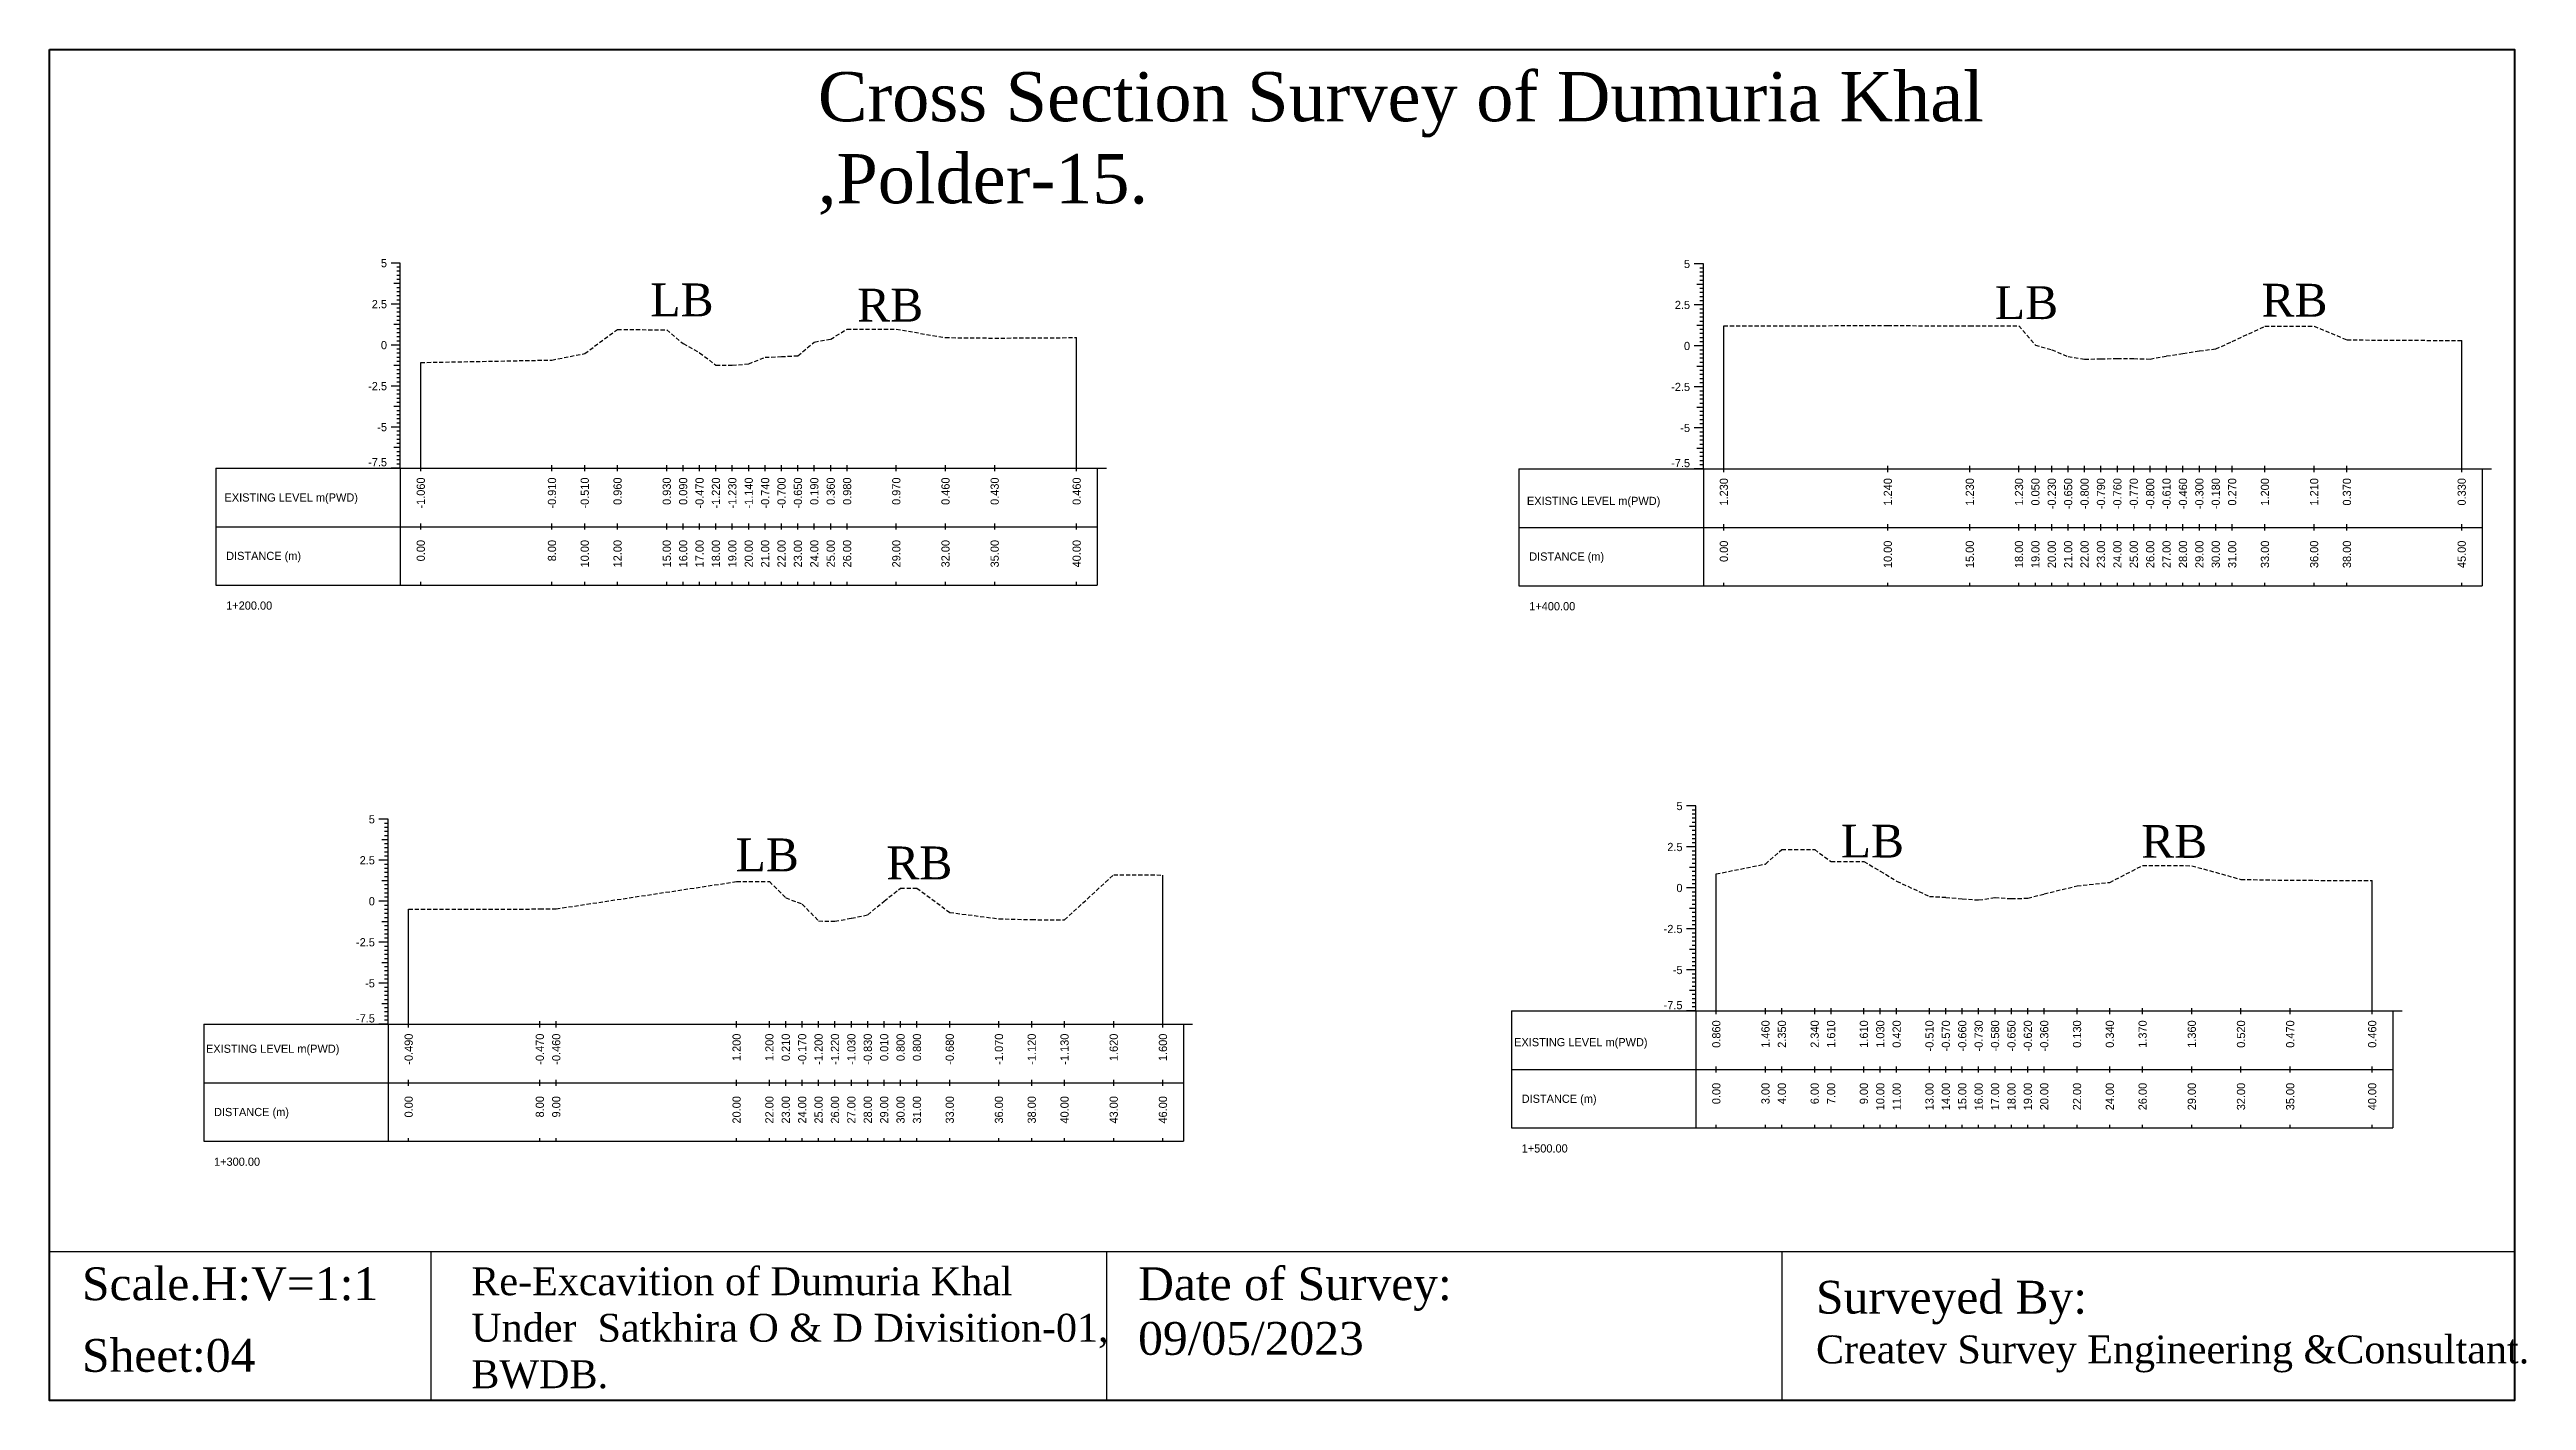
# Model space of a CAD drawing. Header units: inches. Extents: x 2917 to 4535, y -1482 to -1060.
# Drawn here: x 2917.3 to 3068.3, y -1445.1 to -1362.7 of the extents above; entities that cross this region are included whole.
import ezdxf
from ezdxf.enums import TextEntityAlignment as Align

# ---------------------------------------------------------------- set-up
doc = ezdxf.new("R2010")
doc.units = ezdxf.units.IN
doc.header["$MEASUREMENT"] = 0
doc.linetypes.add('HIDDEN', pattern=[0.375, 0.25, -0.125])
doc.layers.add('CS_Drawing', color=7, linetype='Continuous')
doc.layers.add('GL', color=3, linetype='HIDDEN')
doc.styles.add('romans', font='romans.shx')

msp = doc.modelspace()

# ---------------------------------------------------------------- texts
at = {"attachment_point": 1, "style": 'romans'}
for s, insert, char_height, width in [('{\\fTimes New Roman|b0|i0|c0|p18;Cross Section Survey of Dumuria Khal ,Polder-15.}', (2964.14, -1364.11), 3, 72.2837), ('{\\fTimes New Roman|b0|i0|c0|p18;LB}', (2953.92, -1377), 2, 27.1477), ('{\\fTimes New Roman|b0|i0|c0|p18;RB}', (2966.53, -1377.32), 2, 27.1477), ('{\\fTimes New Roman|b0|i0|c0|p18;LB}', (3035.92, -1377.17), 2, 27.1477), ('{\\fTimes New Roman|b0|i0|c0|p18;RB}', (3052.18, -1377.02), 2, 27.1477), ('{\\fTimes New Roman|b0|i0|c0|p18;LB}', (2959.12, -1410.84), 2, 27.1477), ('{\\fTimes New Roman|b0|i0|c0|p18;LB}', (3026.52, -1410), 2, 27.1477), ('{\\fTimes New Roman|b0|i0|c0|p18;RB}', (3044.84, -1410.02), 2, 27.1477), ('{\\fTimes New Roman|b0|i0|c0|p18;RB}', (2968.31, -1411.33), 2, 27.1477), ('{\\fTimes New Roman|b0|i0|c0|p18;Scale.H:V=1:1}', (2919.26, -1436.99), 2, 22.2708), ('{\\fTimes New Roman|b0|i0|c0|p18;Re-Excavition of Dumuria Khal\\PUnder  Satkhira O & D Divisition-01, BWDB.}', (2943, -1436.99), 1.7, 38.8405), ('{\\fTimes New Roman|b0|i0|c0|p18;Date of Survey: 09/05/2023}', (2983.67, -1436.99), 2, 22.2708), ('{\\fTimes New Roman|b0|i0|c0|p18;Surveyed By:                                     \\H0.85x;Createv Survey Engineering &Consultant.}', (3025.01, -1437.81), 2, 45.2193), ('{\\fTimes New Roman|b0|i0|c0|p18;Sheet:04}', (2919.26, -1441.36), 2, 38.8405)]:
    msp.add_mtext(s, dxfattribs=dict(at, insert=insert, char_height=char_height, width=width))
at = {"layer": 'CS_Drawing'}
for s, p in [('5', (2937.86, -1375.76)), ('5', (3017.33, -1375.81)), ('2.5', (2937.86, -1378.26)), ('2.5', (3017.33, -1378.31)), ('0', (2937.86, -1380.76)), ('0', (3017.33, -1380.81)), ('-2.5', (2937.86, -1383.26)), ('-2.5', (3017.33, -1383.31)), ('-5', (2937.86, -1385.76)), ('-5', (3017.33, -1385.81)), ('5', (3016.87, -1408.86)), ('5', (2937.12, -1409.67)), ('2.5', (2937.12, -1412.17)), ('2.5', (3016.87, -1411.36)), ('0', (3016.87, -1413.86)), ('0', (2937.12, -1414.67)), ('-2.5', (2937.12, -1417.17)), ('-2.5', (3016.87, -1416.36)), ('-5', (2937.12, -1419.67)), ('-5', (3016.87, -1418.86))]:
    msp.add_text(s, height=0.5, dxfattribs=at).set_placement(p, align=Align.MIDDLE_RIGHT)
for p in [(2937.86, -1388.15), (3017.33, -1388.2), (3016.87, -1421.25), (2937.12, -1422.06)]:
    msp.add_text('-7.5', height=0.5, dxfattribs=at).set_placement(p, align=Align.RIGHT)
for s, p in [('-1.060', (2939.92, -1388.83)), ('-0.910', (2947.92, -1388.83)), ('-0.510', (2949.92, -1388.83)), ('0.960', (2951.92, -1388.83)), ('0.930', (2954.92, -1388.83)), ('0.090', (2955.92, -1388.83)), ('-0.470', (2956.92, -1388.83)), ('-1.220', (2957.92, -1388.83)), ('-1.230', (2958.92, -1388.83)), ('-1.140', (2959.92, -1388.83)), ('-0.740', (2960.92, -1388.83)), ('-0.700', (2961.92, -1388.83)), ('-0.650', (2962.92, -1388.83)), ('0.190', (2963.92, -1388.83)), ('0.360', (2964.92, -1388.83)), ('0.980', (2965.92, -1388.83)), ('0.970', (2968.92, -1388.83)), ('0.460', (2971.92, -1388.83)), ('0.430', (2974.92, -1388.83)), ('0.460', (2979.92, -1388.83)), ('1.230', (3019.39, -1388.87)), ('1.240', (3029.39, -1388.87)), ('1.230', (3034.39, -1388.87)), ('1.230', (3037.39, -1388.87)), ('0.050', (3038.39, -1388.87)), ('-0.230', (3039.39, -1388.87)), ('-0.650', (3040.39, -1388.87)), ('-0.800', (3041.39, -1388.87)), ('-0.790', (3042.39, -1388.87)), ('-0.760', (3043.39, -1388.87)), ('-0.770', (3044.39, -1388.87)), ('-0.800', (3045.39, -1388.87)), ('-0.610', (3046.39, -1388.87)), ('-0.460', (3047.39, -1388.87)), ('-0.300', (3048.39, -1388.87)), ('-0.180', (3049.39, -1388.87)), ('0.270', (3050.39, -1388.87)), ('1.200', (3052.39, -1388.87)), ('1.210', (3055.39, -1388.87)), ('0.370', (3057.39, -1388.87)), ('0.330', (3064.39, -1388.87)), ('0.00', (2939.92, -1392.64)), ('8.00', (2947.92, -1392.64)), ('10.00', (2949.92, -1392.64)), ('12.00', (2951.92, -1392.64)), ('15.00', (2954.92, -1392.64)), ('16.00', (2955.92, -1392.64)), ('17.00', (2956.92, -1392.64)), ('18.00', (2957.92, -1392.64)), ('19.00', (2958.92, -1392.64)), ('20.00', (2959.92, -1392.64)), ('21.00', (2960.92, -1392.64)), ('22.00', (2961.92, -1392.64)), ('23.00', (2962.92, -1392.64)), ('24.00', (2963.92, -1392.64)), ('25.00', (2964.92, -1392.64)), ('26.00', (2965.92, -1392.64)), ('29.00', (2968.92, -1392.64)), ('32.00', (2971.92, -1392.64)), ('35.00', (2974.92, -1392.64)), ('40.00', (2979.92, -1392.64)), ('0.00', (3019.39, -1392.68)), ('10.00', (3029.39, -1392.68)), ('15.00', (3034.39, -1392.68)), ('18.00', (3037.39, -1392.68)), ('19.00', (3038.39, -1392.68)), ('20.00', (3039.39, -1392.68)), ('21.00', (3040.39, -1392.68)), ('22.00', (3041.39, -1392.68)), ('23.00', (3042.39, -1392.68)), ('24.00', (3043.39, -1392.68)), ('25.00', (3044.39, -1392.68)), ('26.00', (3045.39, -1392.68)), ('27.00', (3046.39, -1392.68)), ('28.00', (3047.39, -1392.68)), ('29.00', (3048.39, -1392.68)), ('30.00', (3049.39, -1392.68)), ('31.00', (3050.39, -1392.68)), ('33.00', (3052.39, -1392.68)), ('36.00', (3055.39, -1392.68)), ('38.00', (3057.39, -1392.68)), ('45.00', (3064.39, -1392.68)), ('-0.490', (2939.18, -1422.74)), ('-0.470', (2947.18, -1422.74)), ('-0.460', (2948.18, -1422.74)), ('1.200', (2959.18, -1422.74)), ('1.200', (2961.18, -1422.74)), ('0.210', (2962.18, -1422.74)), ('-0.170', (2963.18, -1422.74)), ('-1.200', (2964.18, -1422.74)), ('-1.220', (2965.18, -1422.74)), ('-1.030', (2966.18, -1422.74)), ('-0.830', (2967.18, -1422.74)), ('0.010', (2968.18, -1422.74)), ('0.800', (2969.18, -1422.74)), ('0.800', (2970.18, -1422.74)), ('-0.680', (2972.18, -1422.74)), ('-1.070', (2975.18, -1422.74)), ('-1.120', (2977.18, -1422.74)), ('-1.130', (2979.18, -1422.74)), ('1.620', (2982.18, -1422.74)), ('1.600', (2985.18, -1422.74)), ('0.860', (3018.93, -1421.93)), ('1.460', (3021.93, -1421.93)), ('2.350', (3022.93, -1421.93)), ('2.340', (3024.93, -1421.93)), ('1.610', (3025.93, -1421.93)), ('1.610', (3027.93, -1421.93)), ('1.030', (3028.93, -1421.93)), ('0.420', (3029.93, -1421.93)), ('-0.510', (3031.93, -1421.93)), ('-0.570', (3032.93, -1421.93)), ('-0.660', (3033.93, -1421.93)), ('-0.730', (3034.93, -1421.93)), ('-0.580', (3035.93, -1421.93)), ('-0.650', (3036.93, -1421.93)), ('-0.620', (3037.93, -1421.93)), ('-0.360', (3038.93, -1421.93)), ('0.130', (3040.93, -1421.93)), ('0.340', (3042.93, -1421.93)), ('1.370', (3044.93, -1421.93)), ('1.360', (3047.93, -1421.93)), ('0.520', (3050.93, -1421.93)), ('0.470', (3053.93, -1421.93)), ('0.460', (3058.93, -1421.93)), ('0.00', (3018.93, -1425.74)), ('3.00', (3021.93, -1425.74)), ('4.00', (3022.93, -1425.74)), ('6.00', (3024.93, -1425.74)), ('7.00', (3025.93, -1425.74)), ('9.00', (3027.93, -1425.74)), ('10.00', (3028.93, -1425.74)), ('11.00', (3029.93, -1425.74)), ('13.00', (3031.93, -1425.74)), ('14.00', (3032.93, -1425.74)), ('15.00', (3033.93, -1425.74)), ('16.00', (3034.93, -1425.74)), ('17.00', (3035.93, -1425.74)), ('18.00', (3036.93, -1425.74)), ('19.00', (3037.93, -1425.74)), ('20.00', (3038.93, -1425.74)), ('22.00', (3040.93, -1425.74)), ('24.00', (3042.93, -1425.74)), ('26.00', (3044.93, -1425.74)), ('29.00', (3047.93, -1425.74)), ('32.00', (3050.93, -1425.74)), ('35.00', (3053.93, -1425.74)), ('40.00', (3058.93, -1425.74)), ('0.00', (2939.18, -1426.55)), ('8.00', (2947.18, -1426.55)), ('9.00', (2948.18, -1426.55)), ('20.00', (2959.18, -1426.55)), ('22.00', (2961.18, -1426.55)), ('23.00', (2962.18, -1426.55)), ('24.00', (2963.18, -1426.55)), ('25.00', (2964.18, -1426.55)), ('26.00', (2965.18, -1426.55)), ('27.00', (2966.18, -1426.55)), ('28.00', (2967.18, -1426.55)), ('29.00', (2968.18, -1426.55)), ('30.00', (2969.18, -1426.55)), ('31.00', (2970.18, -1426.55)), ('33.00', (2972.18, -1426.55)), ('36.00', (2975.18, -1426.55)), ('38.00', (2977.18, -1426.55)), ('40.00', (2979.18, -1426.55)), ('43.00', (2982.18, -1426.55)), ('46.00', (2985.18, -1426.55))]:
    msp.add_text(s, height=0.5, rotation=90, dxfattribs=at).set_placement(p, align=Align.MIDDLE_RIGHT)
for s, p in [('EXISTING LEVEL m(PWD)', (2927.95, -1390.05)), ('EXISTING LEVEL m(PWD)', (3007.38, -1390.26)), ('DISTANCE (m)', (2928.05, -1393.61)), ('DISTANCE (m)', (3007.52, -1393.65)), ('1+200.00', (2928.05, -1396.64)), ('1+400.00', (3007.52, -1396.68)), ('EXISTING LEVEL m(PWD)', (3006.6, -1423.26)), ('EXISTING LEVEL m(PWD)', (2926.82, -1423.66)), ('DISTANCE (m)', (2927.31, -1427.52)), ('DISTANCE (m)', (3007.06, -1426.71)), ('1+300.00', (2927.31, -1430.55)), ('1+500.00', (3007.06, -1429.74))]:
    msp.add_text(s, height=0.5, dxfattribs=at).set_placement(p, align=Align.MIDDLE_LEFT)

# ---------------------------------------------------------------- linework, layer by layer
at = {"color": 4, "lineweight": 40}
msp.add_lwpolyline([(2917.28, -1362.74), (3067.62, -1362.74), (3067.62, -1445.11), (2917.28, -1445.11)], close=True, dxfattribs=at)
for points in [[(3067.62, -1362.74), (3067.62, -1445.11)], [(2917.28, -1436.03), (3067.62, -1436.03)], [(2917.28, -1436.03), (2917.28, -1445.11)], [(2940.53, -1436.03), (2940.53, -1445.11)], [(2981.73, -1436.03), (2981.73, -1445.11)], [(3022.93, -1436.03), (3022.93, -1445.11)]]:
    msp.add_lwpolyline(points)
at = {"layer": 'CS_Drawing'}
for p, q in [((2938.67, -1375.76), (2938.11, -1375.76)), ((2938.67, -1375.76), (2938.28, -1375.76)), ((2938.67, -1375.76), (2938.45, -1375.76)), ((2938.67, -1376.01), (2938.45, -1376.01)), ((2938.67, -1388.26), (2938.67, -1375.76)), ((3018.14, -1375.81), (3017.58, -1375.81)), ((3018.14, -1375.81), (3017.75, -1375.81)), ((3018.14, -1375.81), (3017.92, -1375.81)), ((3018.14, -1376.06), (3017.92, -1376.06)), ((3018.14, -1388.31), (3018.14, -1375.81)), ((2938.67, -1377.01), (2938.28, -1377.01)), ((2938.67, -1376.26), (2938.45, -1376.26)), ((2938.67, -1376.51), (2938.45, -1376.51)), ((2938.67, -1376.76), (2938.45, -1376.76)), ((2938.67, -1377.01), (2938.45, -1377.01)), ((2938.67, -1377.26), (2938.45, -1377.26)), ((2938.67, -1377.51), (2938.45, -1377.51)), ((3018.14, -1377.06), (3017.75, -1377.06)), ((3018.14, -1376.31), (3017.92, -1376.31)), ((3018.14, -1376.56), (3017.92, -1376.56)), ((3018.14, -1376.81), (3017.92, -1376.81)), ((3018.14, -1377.06), (3017.92, -1377.06)), ((3018.14, -1377.31), (3017.92, -1377.31)), ((3018.14, -1377.56), (3017.92, -1377.56)), ((2938.67, -1378.26), (2938.11, -1378.26)), ((2938.67, -1378.26), (2938.28, -1378.26)), ((2938.67, -1377.76), (2938.45, -1377.76)), ((2938.67, -1378.01), (2938.45, -1378.01)), ((2938.67, -1378.26), (2938.45, -1378.26)), ((2938.67, -1378.51), (2938.45, -1378.51)), ((2938.67, -1378.76), (2938.45, -1378.76)), ((2938.67, -1379.01), (2938.45, -1379.01)), ((3018.14, -1378.31), (3017.58, -1378.31)), ((3018.14, -1378.31), (3017.75, -1378.31)), ((3018.14, -1377.81), (3017.92, -1377.81)), ((3018.14, -1378.06), (3017.92, -1378.06)), ((3018.14, -1378.31), (3017.92, -1378.31)), ((3018.14, -1378.56), (3017.92, -1378.56)), ((3018.14, -1378.81), (3017.92, -1378.81)), ((3018.14, -1379.06), (3017.92, -1379.06)), ((2938.67, -1379.51), (2938.28, -1379.51)), ((2938.67, -1379.26), (2938.45, -1379.26)), ((2938.67, -1379.51), (2938.45, -1379.51)), ((2938.67, -1379.76), (2938.45, -1379.76)), ((2938.67, -1380.01), (2938.45, -1380.01)), ((2938.67, -1380.26), (2938.45, -1380.26)), ((2938.67, -1380.51), (2938.45, -1380.51)), ((2979.92, -1388.26), (2979.92, -1380.3)), ((3018.14, -1379.56), (3017.75, -1379.56)), ((3018.14, -1379.31), (3017.92, -1379.31)), ((3018.14, -1379.56), (3017.92, -1379.56)), ((3018.14, -1379.81), (3017.92, -1379.81)), ((3018.14, -1380.06), (3017.92, -1380.06)), ((3018.14, -1380.31), (3017.92, -1380.31)), ((3018.14, -1380.56), (3017.92, -1380.56)), ((3019.39, -1388.31), (3019.39, -1379.58)), ((3064.39, -1388.31), (3064.39, -1380.48)), ((2938.67, -1380.76), (2938.11, -1380.76)), ((2938.67, -1380.76), (2938.28, -1380.76)), ((2938.67, -1382.01), (2938.28, -1382.01)), ((2938.67, -1380.76), (2938.45, -1380.76)), ((2938.67, -1381.01), (2938.45, -1381.01)), ((2938.67, -1381.26), (2938.45, -1381.26)), ((2938.67, -1381.51), (2938.45, -1381.51)), ((2938.67, -1381.76), (2938.45, -1381.76)), ((2938.67, -1382.01), (2938.45, -1382.01)), ((2939.92, -1388.26), (2939.92, -1381.82)), ((3018.14, -1380.81), (3017.58, -1380.81)), ((3018.14, -1380.81), (3017.75, -1380.81)), ((3018.14, -1382.06), (3017.75, -1382.06)), ((3018.14, -1380.81), (3017.92, -1380.81)), ((3018.14, -1381.06), (3017.92, -1381.06)), ((3018.14, -1381.31), (3017.92, -1381.31)), ((3018.14, -1381.56), (3017.92, -1381.56)), ((3018.14, -1381.81), (3017.92, -1381.81)), ((3018.14, -1382.06), (3017.92, -1382.06)), ((2938.67, -1383.26), (2938.11, -1383.26)), ((2938.67, -1383.26), (2938.28, -1383.26)), ((2938.67, -1382.26), (2938.45, -1382.26)), ((2938.67, -1382.51), (2938.45, -1382.51)), ((2938.67, -1382.76), (2938.45, -1382.76)), ((2938.67, -1383.01), (2938.45, -1383.01)), ((2938.67, -1383.26), (2938.45, -1383.26)), ((2938.67, -1383.51), (2938.45, -1383.51)), ((3018.14, -1383.31), (3017.58, -1383.31)), ((3018.14, -1383.31), (3017.75, -1383.31)), ((3018.14, -1382.31), (3017.92, -1382.31)), ((3018.14, -1382.56), (3017.92, -1382.56)), ((3018.14, -1382.81), (3017.92, -1382.81)), ((3018.14, -1383.06), (3017.92, -1383.06)), ((3018.14, -1383.31), (3017.92, -1383.31)), ((3018.14, -1383.56), (3017.92, -1383.56)), ((2938.67, -1384.51), (2938.28, -1384.51)), ((2938.67, -1383.76), (2938.45, -1383.76)), ((2938.67, -1384.01), (2938.45, -1384.01)), ((2938.67, -1384.26), (2938.45, -1384.26)), ((2938.67, -1384.51), (2938.45, -1384.51)), ((2938.67, -1384.76), (2938.45, -1384.76)), ((2938.67, -1385.01), (2938.45, -1385.01)), ((3018.14, -1384.56), (3017.75, -1384.56)), ((3018.14, -1383.81), (3017.92, -1383.81)), ((3018.14, -1384.06), (3017.92, -1384.06)), ((3018.14, -1384.31), (3017.92, -1384.31)), ((3018.14, -1384.56), (3017.92, -1384.56)), ((3018.14, -1384.81), (3017.92, -1384.81)), ((3018.14, -1385.06), (3017.92, -1385.06)), ((2938.67, -1385.76), (2938.11, -1385.76)), ((2938.67, -1385.76), (2938.28, -1385.76)), ((2938.67, -1385.26), (2938.45, -1385.26)), ((2938.67, -1385.51), (2938.45, -1385.51)), ((2938.67, -1385.76), (2938.45, -1385.76)), ((2938.67, -1386.01), (2938.45, -1386.01)), ((2938.67, -1386.26), (2938.45, -1386.26)), ((2938.67, -1386.51), (2938.45, -1386.51)), ((3018.14, -1385.81), (3017.58, -1385.81)), ((3018.14, -1385.81), (3017.75, -1385.81)), ((3018.14, -1385.31), (3017.92, -1385.31)), ((3018.14, -1385.56), (3017.92, -1385.56)), ((3018.14, -1385.81), (3017.92, -1385.81)), ((3018.14, -1386.06), (3017.92, -1386.06)), ((3018.14, -1386.31), (3017.92, -1386.31)), ((3018.14, -1386.56), (3017.92, -1386.56)), ((2938.67, -1387.01), (2938.28, -1387.01)), ((2938.67, -1386.76), (2938.45, -1386.76)), ((2938.67, -1387.01), (2938.45, -1387.01)), ((2938.67, -1387.26), (2938.45, -1387.26)), ((2938.67, -1387.51), (2938.45, -1387.51)), ((2938.67, -1387.76), (2938.45, -1387.76)), ((2938.67, -1388.01), (2938.45, -1388.01)), ((2939.92, -1388.45), (2939.92, -1388.08)), ((2947.92, -1388.45), (2947.92, -1388.08)), ((2949.92, -1388.45), (2949.92, -1388.08)), ((2951.92, -1388.45), (2951.92, -1388.08)), ((2954.92, -1388.45), (2954.92, -1388.08)), ((2955.92, -1388.45), (2955.92, -1388.08)), ((2956.92, -1388.45), (2956.92, -1388.08)), ((2957.92, -1388.45), (2957.92, -1388.08)), ((2958.92, -1388.45), (2958.92, -1388.08)), ((2959.92, -1388.45), (2959.92, -1388.08)), ((2960.92, -1388.45), (2960.92, -1388.08)), ((2961.92, -1388.45), (2961.92, -1388.08)), ((2962.92, -1388.45), (2962.92, -1388.08)), ((2963.92, -1388.45), (2963.92, -1388.08)), ((2964.92, -1388.45), (2964.92, -1388.08)), ((2965.92, -1388.45), (2965.92, -1388.08)), ((2968.92, -1388.45), (2968.92, -1388.08)), ((2971.92, -1388.45), (2971.92, -1388.08)), ((2974.92, -1388.45), (2974.92, -1388.08)), ((2979.92, -1388.45), (2979.92, -1388.08)), ((3018.14, -1387.06), (3017.75, -1387.06)), ((3018.14, -1386.81), (3017.92, -1386.81)), ((3018.14, -1387.06), (3017.92, -1387.06)), ((3018.14, -1387.31), (3017.92, -1387.31)), ((3018.14, -1387.56), (3017.92, -1387.56)), ((3018.14, -1387.81), (3017.92, -1387.81)), ((3018.14, -1388.06), (3017.92, -1388.06)), ((3019.39, -1388.5), (3019.39, -1388.12)), ((3029.39, -1388.5), (3029.39, -1388.12)), ((3034.39, -1388.5), (3034.39, -1388.12)), ((3037.39, -1388.5), (3037.39, -1388.12)), ((3038.39, -1388.5), (3038.39, -1388.12)), ((3039.39, -1388.5), (3039.39, -1388.12)), ((3040.39, -1388.5), (3040.39, -1388.12)), ((3041.39, -1388.5), (3041.39, -1388.12)), ((3042.39, -1388.5), (3042.39, -1388.12)), ((3043.39, -1388.5), (3043.39, -1388.12)), ((3044.39, -1388.5), (3044.39, -1388.12)), ((3045.39, -1388.5), (3045.39, -1388.12)), ((3046.39, -1388.5), (3046.39, -1388.12)), ((3047.39, -1388.5), (3047.39, -1388.12)), ((3048.39, -1388.5), (3048.39, -1388.12)), ((3049.39, -1388.5), (3049.39, -1388.12)), ((3050.39, -1388.5), (3050.39, -1388.12)), ((3052.39, -1388.5), (3052.39, -1388.12)), ((3055.39, -1388.5), (3055.39, -1388.12)), ((3057.39, -1388.5), (3057.39, -1388.12)), ((3064.39, -1388.5), (3064.39, -1388.12)), ((2927.42, -1388.26), (2938.67, -1388.26)), ((2927.42, -1388.26), (2927.42, -1395.39)), ((2938.67, -1388.26), (2938.11, -1388.26)), ((2938.67, -1388.26), (2938.28, -1388.26)), ((2938.67, -1388.26), (2938.45, -1388.26)), ((2938.67, -1388.26), (2981.17, -1388.26)), ((2938.67, -1388.26), (2938.67, -1395.39)), ((2981.17, -1388.26), (2981.74, -1388.26)), ((2981.17, -1388.26), (2981.57, -1388.26)), ((2981.17, -1388.26), (2981.4, -1388.26)), ((2981.17, -1388.26), (2981.17, -1395.39)), ((3006.89, -1388.31), (3018.14, -1388.31)), ((3006.89, -1388.31), (3006.89, -1395.43)), ((3018.14, -1388.31), (3017.58, -1388.31)), ((3018.14, -1388.31), (3017.75, -1388.31)), ((3018.14, -1388.31), (3017.92, -1388.31)), ((3018.14, -1388.31), (3065.64, -1388.31)), ((3018.14, -1388.31), (3018.14, -1395.43)), ((3065.64, -1388.31), (3066.21, -1388.31)), ((3065.64, -1388.31), (3066.04, -1388.31)), ((3065.64, -1388.31), (3065.87, -1388.31)), ((3065.64, -1388.31), (3065.64, -1395.43)), ((2927.42, -1391.83), (2938.67, -1391.83)), ((2938.67, -1391.83), (2981.17, -1391.83)), ((2938.67, -1391.83), (2981.17, -1391.83)), ((2939.92, -1392.01), (2939.92, -1391.64)), ((2947.92, -1392.01), (2947.92, -1391.64)), ((2949.92, -1392.01), (2949.92, -1391.64)), ((2951.92, -1392.01), (2951.92, -1391.64)), ((2954.92, -1392.01), (2954.92, -1391.64)), ((2955.92, -1392.01), (2955.92, -1391.64)), ((2956.92, -1392.01), (2956.92, -1391.64)), ((2957.92, -1392.01), (2957.92, -1391.64)), ((2958.92, -1392.01), (2958.92, -1391.64)), ((2959.92, -1392.01), (2959.92, -1391.64)), ((2960.92, -1392.01), (2960.92, -1391.64)), ((2961.92, -1392.01), (2961.92, -1391.64)), ((2962.92, -1392.01), (2962.92, -1391.64)), ((2963.92, -1392.01), (2963.92, -1391.64)), ((2964.92, -1392.01), (2964.92, -1391.64)), ((2965.92, -1392.01), (2965.92, -1391.64)), ((2968.92, -1392.01), (2968.92, -1391.64)), ((2971.92, -1392.01), (2971.92, -1391.64)), ((2974.92, -1392.01), (2974.92, -1391.64)), ((2979.92, -1392.01), (2979.92, -1391.64)), ((3006.89, -1391.87), (3018.14, -1391.87)), ((3018.14, -1391.87), (3065.64, -1391.87)), ((3018.14, -1391.87), (3065.64, -1391.87)), ((3019.39, -1392.06), (3019.39, -1391.68)), ((3029.39, -1392.06), (3029.39, -1391.68)), ((3034.39, -1392.06), (3034.39, -1391.68)), ((3037.39, -1392.06), (3037.39, -1391.68)), ((3038.39, -1392.06), (3038.39, -1391.68)), ((3039.39, -1392.06), (3039.39, -1391.68)), ((3040.39, -1392.06), (3040.39, -1391.68)), ((3041.39, -1392.06), (3041.39, -1391.68)), ((3042.39, -1392.06), (3042.39, -1391.68)), ((3043.39, -1392.06), (3043.39, -1391.68)), ((3044.39, -1392.06), (3044.39, -1391.68)), ((3045.39, -1392.06), (3045.39, -1391.68)), ((3046.39, -1392.06), (3046.39, -1391.68)), ((3047.39, -1392.06), (3047.39, -1391.68)), ((3048.39, -1392.06), (3048.39, -1391.68)), ((3049.39, -1392.06), (3049.39, -1391.68)), ((3050.39, -1392.06), (3050.39, -1391.68)), ((3052.39, -1392.06), (3052.39, -1391.68)), ((3055.39, -1392.06), (3055.39, -1391.68)), ((3057.39, -1392.06), (3057.39, -1391.68)), ((3064.39, -1392.06), (3064.39, -1391.68)), ((2927.42, -1395.39), (2938.67, -1395.39)), ((2938.67, -1395.39), (2981.17, -1395.39)), ((2939.92, -1395.39), (2939.92, -1395.2)), ((2947.92, -1395.39), (2947.92, -1395.2)), ((2949.92, -1395.39), (2949.92, -1395.2)), ((2951.92, -1395.39), (2951.92, -1395.2)), ((2954.92, -1395.39), (2954.92, -1395.2)), ((2955.92, -1395.39), (2955.92, -1395.2)), ((2956.92, -1395.39), (2956.92, -1395.2)), ((2957.92, -1395.39), (2957.92, -1395.2)), ((2958.92, -1395.39), (2958.92, -1395.2)), ((2959.92, -1395.39), (2959.92, -1395.2)), ((2960.92, -1395.39), (2960.92, -1395.2)), ((2961.92, -1395.39), (2961.92, -1395.2)), ((2962.92, -1395.39), (2962.92, -1395.2)), ((2963.92, -1395.39), (2963.92, -1395.2)), ((2964.92, -1395.39), (2964.92, -1395.2)), ((2965.92, -1395.39), (2965.92, -1395.2)), ((2968.92, -1395.39), (2968.92, -1395.2)), ((2971.92, -1395.39), (2971.92, -1395.2)), ((2974.92, -1395.39), (2974.92, -1395.2)), ((2979.92, -1395.39), (2979.92, -1395.2)), ((3006.89, -1395.43), (3018.14, -1395.43)), ((3018.14, -1395.43), (3065.64, -1395.43)), ((3019.39, -1395.43), (3019.39, -1395.25)), ((3029.39, -1395.43), (3029.39, -1395.25)), ((3034.39, -1395.43), (3034.39, -1395.25)), ((3037.39, -1395.43), (3037.39, -1395.25)), ((3038.39, -1395.43), (3038.39, -1395.25)), ((3039.39, -1395.43), (3039.39, -1395.25)), ((3040.39, -1395.43), (3040.39, -1395.25)), ((3041.39, -1395.43), (3041.39, -1395.25)), ((3042.39, -1395.43), (3042.39, -1395.25)), ((3043.39, -1395.43), (3043.39, -1395.25)), ((3044.39, -1395.43), (3044.39, -1395.25)), ((3045.39, -1395.43), (3045.39, -1395.25)), ((3046.39, -1395.43), (3046.39, -1395.25)), ((3047.39, -1395.43), (3047.39, -1395.25)), ((3048.39, -1395.43), (3048.39, -1395.25)), ((3049.39, -1395.43), (3049.39, -1395.25)), ((3050.39, -1395.43), (3050.39, -1395.25)), ((3052.39, -1395.43), (3052.39, -1395.25)), ((3055.39, -1395.43), (3055.39, -1395.25)), ((3057.39, -1395.43), (3057.39, -1395.25)), ((3064.39, -1395.43), (3064.39, -1395.25)), ((3017.68, -1408.86), (3017.12, -1408.86)), ((3017.68, -1408.86), (3017.29, -1408.86)), ((3017.68, -1408.86), (3017.46, -1408.86)), ((3017.68, -1409.11), (3017.46, -1409.11)), ((3017.68, -1409.36), (3017.46, -1409.36)), ((3017.68, -1421.36), (3017.68, -1408.86)), ((2937.93, -1409.67), (2937.37, -1409.67)), ((2937.93, -1409.67), (2937.54, -1409.67)), ((2937.93, -1409.67), (2937.71, -1409.67)), ((2937.93, -1409.92), (2937.71, -1409.92)), ((2937.93, -1410.17), (2937.71, -1410.17)), ((2937.93, -1410.42), (2937.71, -1410.42)), ((2937.93, -1410.67), (2937.71, -1410.67)), ((2937.93, -1422.17), (2937.93, -1409.67)), ((3017.68, -1410.11), (3017.29, -1410.11)), ((3017.68, -1409.61), (3017.46, -1409.61)), ((3017.68, -1409.86), (3017.46, -1409.86)), ((3017.68, -1410.11), (3017.46, -1410.11)), ((3017.68, -1410.36), (3017.46, -1410.36)), ((3017.68, -1410.61), (3017.46, -1410.61)), ((3017.68, -1410.86), (3017.46, -1410.86)), ((2937.93, -1412.17), (2937.37, -1412.17)), ((2937.93, -1410.92), (2937.54, -1410.92)), ((2937.93, -1412.17), (2937.54, -1412.17)), ((2937.93, -1410.92), (2937.71, -1410.92)), ((2937.93, -1411.17), (2937.71, -1411.17)), ((2937.93, -1411.42), (2937.71, -1411.42)), ((2937.93, -1411.67), (2937.71, -1411.67)), ((2937.93, -1411.92), (2937.71, -1411.92)), ((2937.93, -1412.17), (2937.71, -1412.17)), ((3017.68, -1411.36), (3017.12, -1411.36)), ((3017.68, -1411.36), (3017.29, -1411.36)), ((3017.68, -1411.11), (3017.46, -1411.11)), ((3017.68, -1411.36), (3017.46, -1411.36)), ((3017.68, -1411.61), (3017.46, -1411.61)), ((3017.68, -1411.86), (3017.46, -1411.86)), ((3017.68, -1412.11), (3017.46, -1412.11)), ((3017.68, -1412.36), (3017.46, -1412.36)), ((2937.93, -1413.42), (2937.54, -1413.42)), ((2937.93, -1412.42), (2937.71, -1412.42)), ((2937.93, -1412.67), (2937.71, -1412.67)), ((2937.93, -1412.92), (2937.71, -1412.92)), ((2937.93, -1413.17), (2937.71, -1413.17)), ((2937.93, -1413.42), (2937.71, -1413.42)), ((2937.93, -1413.67), (2937.71, -1413.67)), ((2937.93, -1413.92), (2937.71, -1413.92)), ((2985.18, -1422.17), (2985.18, -1413.07)), ((3017.68, -1413.86), (3017.12, -1413.86)), ((3017.68, -1412.61), (3017.29, -1412.61)), ((3017.68, -1413.86), (3017.29, -1413.86)), ((3017.68, -1412.61), (3017.46, -1412.61)), ((3017.68, -1412.86), (3017.46, -1412.86)), ((3017.68, -1413.11), (3017.46, -1413.11)), ((3017.68, -1413.36), (3017.46, -1413.36)), ((3017.68, -1413.61), (3017.46, -1413.61)), ((3017.68, -1413.86), (3017.46, -1413.86)), ((3018.93, -1421.36), (3018.93, -1413)), ((3058.93, -1421.36), (3058.93, -1413.4)), ((2937.93, -1414.67), (2937.37, -1414.67)), ((2937.93, -1414.67), (2937.54, -1414.67)), ((2937.93, -1414.17), (2937.71, -1414.17)), ((2937.93, -1414.42), (2937.71, -1414.42)), ((2937.93, -1414.67), (2937.71, -1414.67)), ((2937.93, -1414.92), (2937.71, -1414.92)), ((2937.93, -1415.17), (2937.71, -1415.17)), ((2937.93, -1415.42), (2937.71, -1415.42)), ((2939.18, -1422.17), (2939.18, -1415.16)), ((3017.68, -1415.11), (3017.29, -1415.11)), ((3017.68, -1414.11), (3017.46, -1414.11)), ((3017.68, -1414.36), (3017.46, -1414.36)), ((3017.68, -1414.61), (3017.46, -1414.61)), ((3017.68, -1414.86), (3017.46, -1414.86)), ((3017.68, -1415.11), (3017.46, -1415.11)), ((3017.68, -1415.36), (3017.46, -1415.36)), ((2937.93, -1415.92), (2937.54, -1415.92)), ((2937.93, -1415.67), (2937.71, -1415.67)), ((2937.93, -1415.92), (2937.71, -1415.92)), ((2937.93, -1416.17), (2937.71, -1416.17)), ((2937.93, -1416.42), (2937.71, -1416.42)), ((2937.93, -1416.67), (2937.71, -1416.67)), ((2937.93, -1416.92), (2937.71, -1416.92)), ((3017.68, -1416.36), (3017.12, -1416.36)), ((3017.68, -1416.36), (3017.29, -1416.36)), ((3017.68, -1415.61), (3017.46, -1415.61)), ((3017.68, -1415.86), (3017.46, -1415.86)), ((3017.68, -1416.11), (3017.46, -1416.11)), ((3017.68, -1416.36), (3017.46, -1416.36)), ((3017.68, -1416.61), (3017.46, -1416.61)), ((3017.68, -1416.86), (3017.46, -1416.86)), ((2937.93, -1417.17), (2937.37, -1417.17)), ((2937.93, -1417.17), (2937.54, -1417.17)), ((2937.93, -1418.42), (2937.54, -1418.42)), ((2937.93, -1417.17), (2937.71, -1417.17)), ((2937.93, -1417.42), (2937.71, -1417.42)), ((2937.93, -1417.67), (2937.71, -1417.67)), ((2937.93, -1417.92), (2937.71, -1417.92)), ((2937.93, -1418.17), (2937.71, -1418.17)), ((2937.93, -1418.42), (2937.71, -1418.42)), ((3017.68, -1417.61), (3017.29, -1417.61)), ((3017.68, -1417.11), (3017.46, -1417.11)), ((3017.68, -1417.36), (3017.46, -1417.36)), ((3017.68, -1417.61), (3017.46, -1417.61)), ((3017.68, -1417.86), (3017.46, -1417.86)), ((3017.68, -1418.11), (3017.46, -1418.11)), ((3017.68, -1418.36), (3017.46, -1418.36)), ((2937.93, -1419.67), (2937.37, -1419.67)), ((2937.93, -1419.67), (2937.54, -1419.67)), ((2937.93, -1418.67), (2937.71, -1418.67)), ((2937.93, -1418.92), (2937.71, -1418.92)), ((2937.93, -1419.17), (2937.71, -1419.17)), ((2937.93, -1419.42), (2937.71, -1419.42)), ((2937.93, -1419.67), (2937.71, -1419.67)), ((2937.93, -1419.92), (2937.71, -1419.92)), ((3017.68, -1418.86), (3017.12, -1418.86)), ((3017.68, -1418.86), (3017.29, -1418.86)), ((3017.68, -1418.61), (3017.46, -1418.61)), ((3017.68, -1418.86), (3017.46, -1418.86)), ((3017.68, -1419.11), (3017.46, -1419.11)), ((3017.68, -1419.36), (3017.46, -1419.36)), ((3017.68, -1419.61), (3017.46, -1419.61)), ((3017.68, -1419.86), (3017.46, -1419.86)), ((2937.93, -1420.92), (2937.54, -1420.92)), ((2937.93, -1420.17), (2937.71, -1420.17)), ((2937.93, -1420.42), (2937.71, -1420.42)), ((2937.93, -1420.67), (2937.71, -1420.67)), ((2937.93, -1420.92), (2937.71, -1420.92)), ((2937.93, -1421.17), (2937.71, -1421.17)), ((2937.93, -1421.42), (2937.71, -1421.42)), ((3006.43, -1421.36), (3017.68, -1421.36)), ((3006.43, -1421.36), (3006.43, -1428.49)), ((3017.68, -1421.36), (3017.12, -1421.36)), ((3017.68, -1420.11), (3017.29, -1420.11)), ((3017.68, -1421.36), (3017.29, -1421.36)), ((3017.68, -1420.11), (3017.46, -1420.11)), ((3017.68, -1420.36), (3017.46, -1420.36)), ((3017.68, -1420.61), (3017.46, -1420.61)), ((3017.68, -1420.86), (3017.46, -1420.86)), ((3017.68, -1421.11), (3017.46, -1421.11)), ((3017.68, -1421.36), (3017.46, -1421.36)), ((3017.68, -1421.36), (3060.18, -1421.36)), ((3017.68, -1421.36), (3017.68, -1428.49)), ((3018.93, -1421.55), (3018.93, -1421.18)), ((3021.93, -1421.55), (3021.93, -1421.18)), ((3022.93, -1421.55), (3022.93, -1421.18)), ((3024.93, -1421.55), (3024.93, -1421.18)), ((3025.93, -1421.55), (3025.93, -1421.18)), ((3027.93, -1421.55), (3027.93, -1421.18)), ((3028.93, -1421.55), (3028.93, -1421.18)), ((3029.93, -1421.55), (3029.93, -1421.18)), ((3031.93, -1421.55), (3031.93, -1421.18)), ((3032.93, -1421.55), (3032.93, -1421.18)), ((3033.93, -1421.55), (3033.93, -1421.18)), ((3034.93, -1421.55), (3034.93, -1421.18)), ((3035.93, -1421.55), (3035.93, -1421.18)), ((3036.93, -1421.55), (3036.93, -1421.18)), ((3037.93, -1421.55), (3037.93, -1421.18)), ((3038.93, -1421.55), (3038.93, -1421.18)), ((3040.93, -1421.55), (3040.93, -1421.18)), ((3042.93, -1421.55), (3042.93, -1421.18)), ((3044.93, -1421.55), (3044.93, -1421.18)), ((3047.93, -1421.55), (3047.93, -1421.18)), ((3050.93, -1421.55), (3050.93, -1421.18)), ((3053.93, -1421.55), (3053.93, -1421.18)), ((3058.93, -1421.55), (3058.93, -1421.18)), ((3060.18, -1421.36), (3060.75, -1421.36)), ((3060.18, -1421.36), (3060.58, -1421.36)), ((3060.18, -1421.36), (3060.41, -1421.36)), ((3060.18, -1421.36), (3060.18, -1428.49)), ((2926.68, -1422.17), (2937.93, -1422.17)), ((2926.68, -1422.17), (2926.68, -1429.3)), ((2937.93, -1422.17), (2937.37, -1422.17)), ((2937.93, -1422.17), (2937.54, -1422.17)), ((2937.93, -1421.67), (2937.71, -1421.67)), ((2937.93, -1421.92), (2937.71, -1421.92)), ((2937.93, -1422.17), (2937.71, -1422.17)), ((2937.93, -1422.17), (2986.43, -1422.17)), ((2937.93, -1422.17), (2937.93, -1429.3)), ((2939.18, -1422.36), (2939.18, -1421.99)), ((2947.18, -1422.36), (2947.18, -1421.99)), ((2948.18, -1422.36), (2948.18, -1421.99)), ((2959.18, -1422.36), (2959.18, -1421.99)), ((2961.18, -1422.36), (2961.18, -1421.99)), ((2962.18, -1422.36), (2962.18, -1421.99)), ((2963.18, -1422.36), (2963.18, -1421.99)), ((2964.18, -1422.36), (2964.18, -1421.99)), ((2965.18, -1422.36), (2965.18, -1421.99)), ((2966.18, -1422.36), (2966.18, -1421.99)), ((2967.18, -1422.36), (2967.18, -1421.99)), ((2968.18, -1422.36), (2968.18, -1421.99)), ((2969.18, -1422.36), (2969.18, -1421.99)), ((2970.18, -1422.36), (2970.18, -1421.99)), ((2972.18, -1422.36), (2972.18, -1421.99)), ((2975.18, -1422.36), (2975.18, -1421.99)), ((2977.18, -1422.36), (2977.18, -1421.99)), ((2979.18, -1422.36), (2979.18, -1421.99)), ((2982.18, -1422.36), (2982.18, -1421.99)), ((2985.18, -1422.36), (2985.18, -1421.99)), ((2986.43, -1422.17), (2986.99, -1422.17)), ((2986.43, -1422.17), (2986.82, -1422.17)), ((2986.43, -1422.17), (2986.66, -1422.17)), ((2986.43, -1422.17), (2986.43, -1429.3)), ((2926.68, -1425.74), (2937.93, -1425.74)), ((2937.93, -1425.74), (2986.43, -1425.74)), ((2937.93, -1425.74), (2986.43, -1425.74)), ((2939.18, -1425.92), (2939.18, -1425.55)), ((2947.18, -1425.92), (2947.18, -1425.55)), ((2948.18, -1425.92), (2948.18, -1425.55)), ((2959.18, -1425.92), (2959.18, -1425.55)), ((2961.18, -1425.92), (2961.18, -1425.55)), ((2962.18, -1425.92), (2962.18, -1425.55)), ((2963.18, -1425.92), (2963.18, -1425.55)), ((2964.18, -1425.92), (2964.18, -1425.55)), ((2965.18, -1425.92), (2965.18, -1425.55)), ((2966.18, -1425.92), (2966.18, -1425.55)), ((2967.18, -1425.92), (2967.18, -1425.55)), ((2968.18, -1425.92), (2968.18, -1425.55)), ((2969.18, -1425.92), (2969.18, -1425.55)), ((2970.18, -1425.92), (2970.18, -1425.55)), ((2972.18, -1425.92), (2972.18, -1425.55)), ((2975.18, -1425.92), (2975.18, -1425.55)), ((2977.18, -1425.92), (2977.18, -1425.55)), ((2979.18, -1425.92), (2979.18, -1425.55)), ((2982.18, -1425.92), (2982.18, -1425.55)), ((2985.18, -1425.92), (2985.18, -1425.55)), ((3006.43, -1424.93), (3017.68, -1424.93)), ((3017.68, -1424.93), (3060.18, -1424.93)), ((3017.68, -1424.93), (3060.18, -1424.93)), ((3018.93, -1425.11), (3018.93, -1424.74)), ((3021.93, -1425.11), (3021.93, -1424.74)), ((3022.93, -1425.11), (3022.93, -1424.74)), ((3024.93, -1425.11), (3024.93, -1424.74)), ((3025.93, -1425.11), (3025.93, -1424.74)), ((3027.93, -1425.11), (3027.93, -1424.74)), ((3028.93, -1425.11), (3028.93, -1424.74)), ((3029.93, -1425.11), (3029.93, -1424.74)), ((3031.93, -1425.11), (3031.93, -1424.74)), ((3032.93, -1425.11), (3032.93, -1424.74)), ((3033.93, -1425.11), (3033.93, -1424.74)), ((3034.93, -1425.11), (3034.93, -1424.74)), ((3035.93, -1425.11), (3035.93, -1424.74)), ((3036.93, -1425.11), (3036.93, -1424.74)), ((3037.93, -1425.11), (3037.93, -1424.74)), ((3038.93, -1425.11), (3038.93, -1424.74)), ((3040.93, -1425.11), (3040.93, -1424.74)), ((3042.93, -1425.11), (3042.93, -1424.74)), ((3044.93, -1425.11), (3044.93, -1424.74)), ((3047.93, -1425.11), (3047.93, -1424.74)), ((3050.93, -1425.11), (3050.93, -1424.74)), ((3053.93, -1425.11), (3053.93, -1424.74)), ((3058.93, -1425.11), (3058.93, -1424.74)), ((3006.43, -1428.49), (3017.68, -1428.49)), ((3017.68, -1428.49), (3060.18, -1428.49)), ((3018.93, -1428.49), (3018.93, -1428.3)), ((3021.93, -1428.49), (3021.93, -1428.3)), ((3022.93, -1428.49), (3022.93, -1428.3)), ((3024.93, -1428.49), (3024.93, -1428.3)), ((3025.93, -1428.49), (3025.93, -1428.3)), ((3027.93, -1428.49), (3027.93, -1428.3)), ((3028.93, -1428.49), (3028.93, -1428.3)), ((3029.93, -1428.49), (3029.93, -1428.3)), ((3031.93, -1428.49), (3031.93, -1428.3)), ((3032.93, -1428.49), (3032.93, -1428.3)), ((3033.93, -1428.49), (3033.93, -1428.3)), ((3034.93, -1428.49), (3034.93, -1428.3)), ((3035.93, -1428.49), (3035.93, -1428.3)), ((3036.93, -1428.49), (3036.93, -1428.3)), ((3037.93, -1428.49), (3037.93, -1428.3)), ((3038.93, -1428.49), (3038.93, -1428.3)), ((3040.93, -1428.49), (3040.93, -1428.3)), ((3042.93, -1428.49), (3042.93, -1428.3)), ((3044.93, -1428.49), (3044.93, -1428.3)), ((3047.93, -1428.49), (3047.93, -1428.3)), ((3050.93, -1428.49), (3050.93, -1428.3)), ((3053.93, -1428.49), (3053.93, -1428.3)), ((3058.93, -1428.49), (3058.93, -1428.3)), ((2926.68, -1429.3), (2937.93, -1429.3)), ((2937.93, -1429.3), (2986.43, -1429.3)), ((2939.18, -1429.3), (2939.18, -1429.11)), ((2947.18, -1429.3), (2947.18, -1429.11)), ((2948.18, -1429.3), (2948.18, -1429.11)), ((2959.18, -1429.3), (2959.18, -1429.11)), ((2961.18, -1429.3), (2961.18, -1429.11)), ((2962.18, -1429.3), (2962.18, -1429.11)), ((2963.18, -1429.3), (2963.18, -1429.11)), ((2964.18, -1429.3), (2964.18, -1429.11)), ((2965.18, -1429.3), (2965.18, -1429.11)), ((2966.18, -1429.3), (2966.18, -1429.11)), ((2967.18, -1429.3), (2967.18, -1429.11)), ((2968.18, -1429.3), (2968.18, -1429.11)), ((2969.18, -1429.3), (2969.18, -1429.11)), ((2970.18, -1429.3), (2970.18, -1429.11)), ((2972.18, -1429.3), (2972.18, -1429.11)), ((2975.18, -1429.3), (2975.18, -1429.11)), ((2977.18, -1429.3), (2977.18, -1429.11)), ((2979.18, -1429.3), (2979.18, -1429.11)), ((2982.18, -1429.3), (2982.18, -1429.11)), ((2985.18, -1429.3), (2985.18, -1429.11))]:
    msp.add_line(p, q, dxfattribs=at)
at = {"layer": 'GL'}
for points in [[(2939.92, -1381.82), (2947.92, -1381.67), (2949.92, -1381.27), (2951.92, -1379.8), (2954.92, -1379.83), (2955.92, -1380.67), (2956.92, -1381.23), (2957.92, -1381.98), (2958.92, -1381.99), (2959.92, -1381.9), (2960.92, -1381.5), (2961.92, -1381.46), (2962.92, -1381.41), (2963.92, -1380.57), (2964.92, -1380.4), (2965.92, -1379.78), (2968.92, -1379.79), (2971.92, -1380.3), (2974.92, -1380.33), (2979.92, -1380.3)], [(3019.39, -1379.58), (3029.39, -1379.57), (3034.39, -1379.58), (3037.39, -1379.58), (3038.39, -1380.76), (3039.39, -1381.04), (3040.39, -1381.46), (3041.39, -1381.61), (3042.39, -1381.6), (3043.39, -1381.57), (3044.39, -1381.58), (3045.39, -1381.61), (3046.39, -1381.42), (3047.39, -1381.27), (3048.39, -1381.11), (3049.39, -1380.99), (3050.39, -1380.54), (3052.39, -1379.61), (3055.39, -1379.6), (3057.39, -1380.44), (3064.39, -1380.48)], [(3018.93, -1413), (3021.93, -1412.4), (3022.93, -1411.51), (3024.93, -1411.52), (3025.93, -1412.25), (3027.93, -1412.25), (3028.93, -1412.83), (3029.93, -1413.44), (3031.93, -1414.37), (3032.93, -1414.43), (3033.93, -1414.52), (3034.93, -1414.59), (3035.93, -1414.44), (3036.93, -1414.51), (3037.93, -1414.48), (3038.93, -1414.22), (3040.93, -1413.73), (3042.93, -1413.52), (3044.93, -1412.49), (3047.93, -1412.5), (3050.93, -1413.34), (3053.93, -1413.39), (3058.93, -1413.4)], [(2939.18, -1415.16), (2947.18, -1415.14), (2948.18, -1415.13), (2959.18, -1413.47), (2961.18, -1413.47), (2962.18, -1414.46), (2963.18, -1414.84), (2964.18, -1415.87), (2965.18, -1415.89), (2966.18, -1415.7), (2967.18, -1415.5), (2968.18, -1414.66), (2969.18, -1413.87), (2970.18, -1413.87), (2972.18, -1415.35), (2975.18, -1415.74), (2977.18, -1415.79), (2979.18, -1415.8), (2982.18, -1413.05), (2985.18, -1413.07)]]:
    msp.add_lwpolyline(points, dxfattribs=at)

msp.set_redraw_order([(e.dxf.handle, doc.entitydb.next_handle()) for e in msp.query("TEXT MTEXT ATTDEF DIMENSION ARC_DIMENSION")])  # texts and dimensions are drawn at this point

doc.saveas('drawing.dxf')
